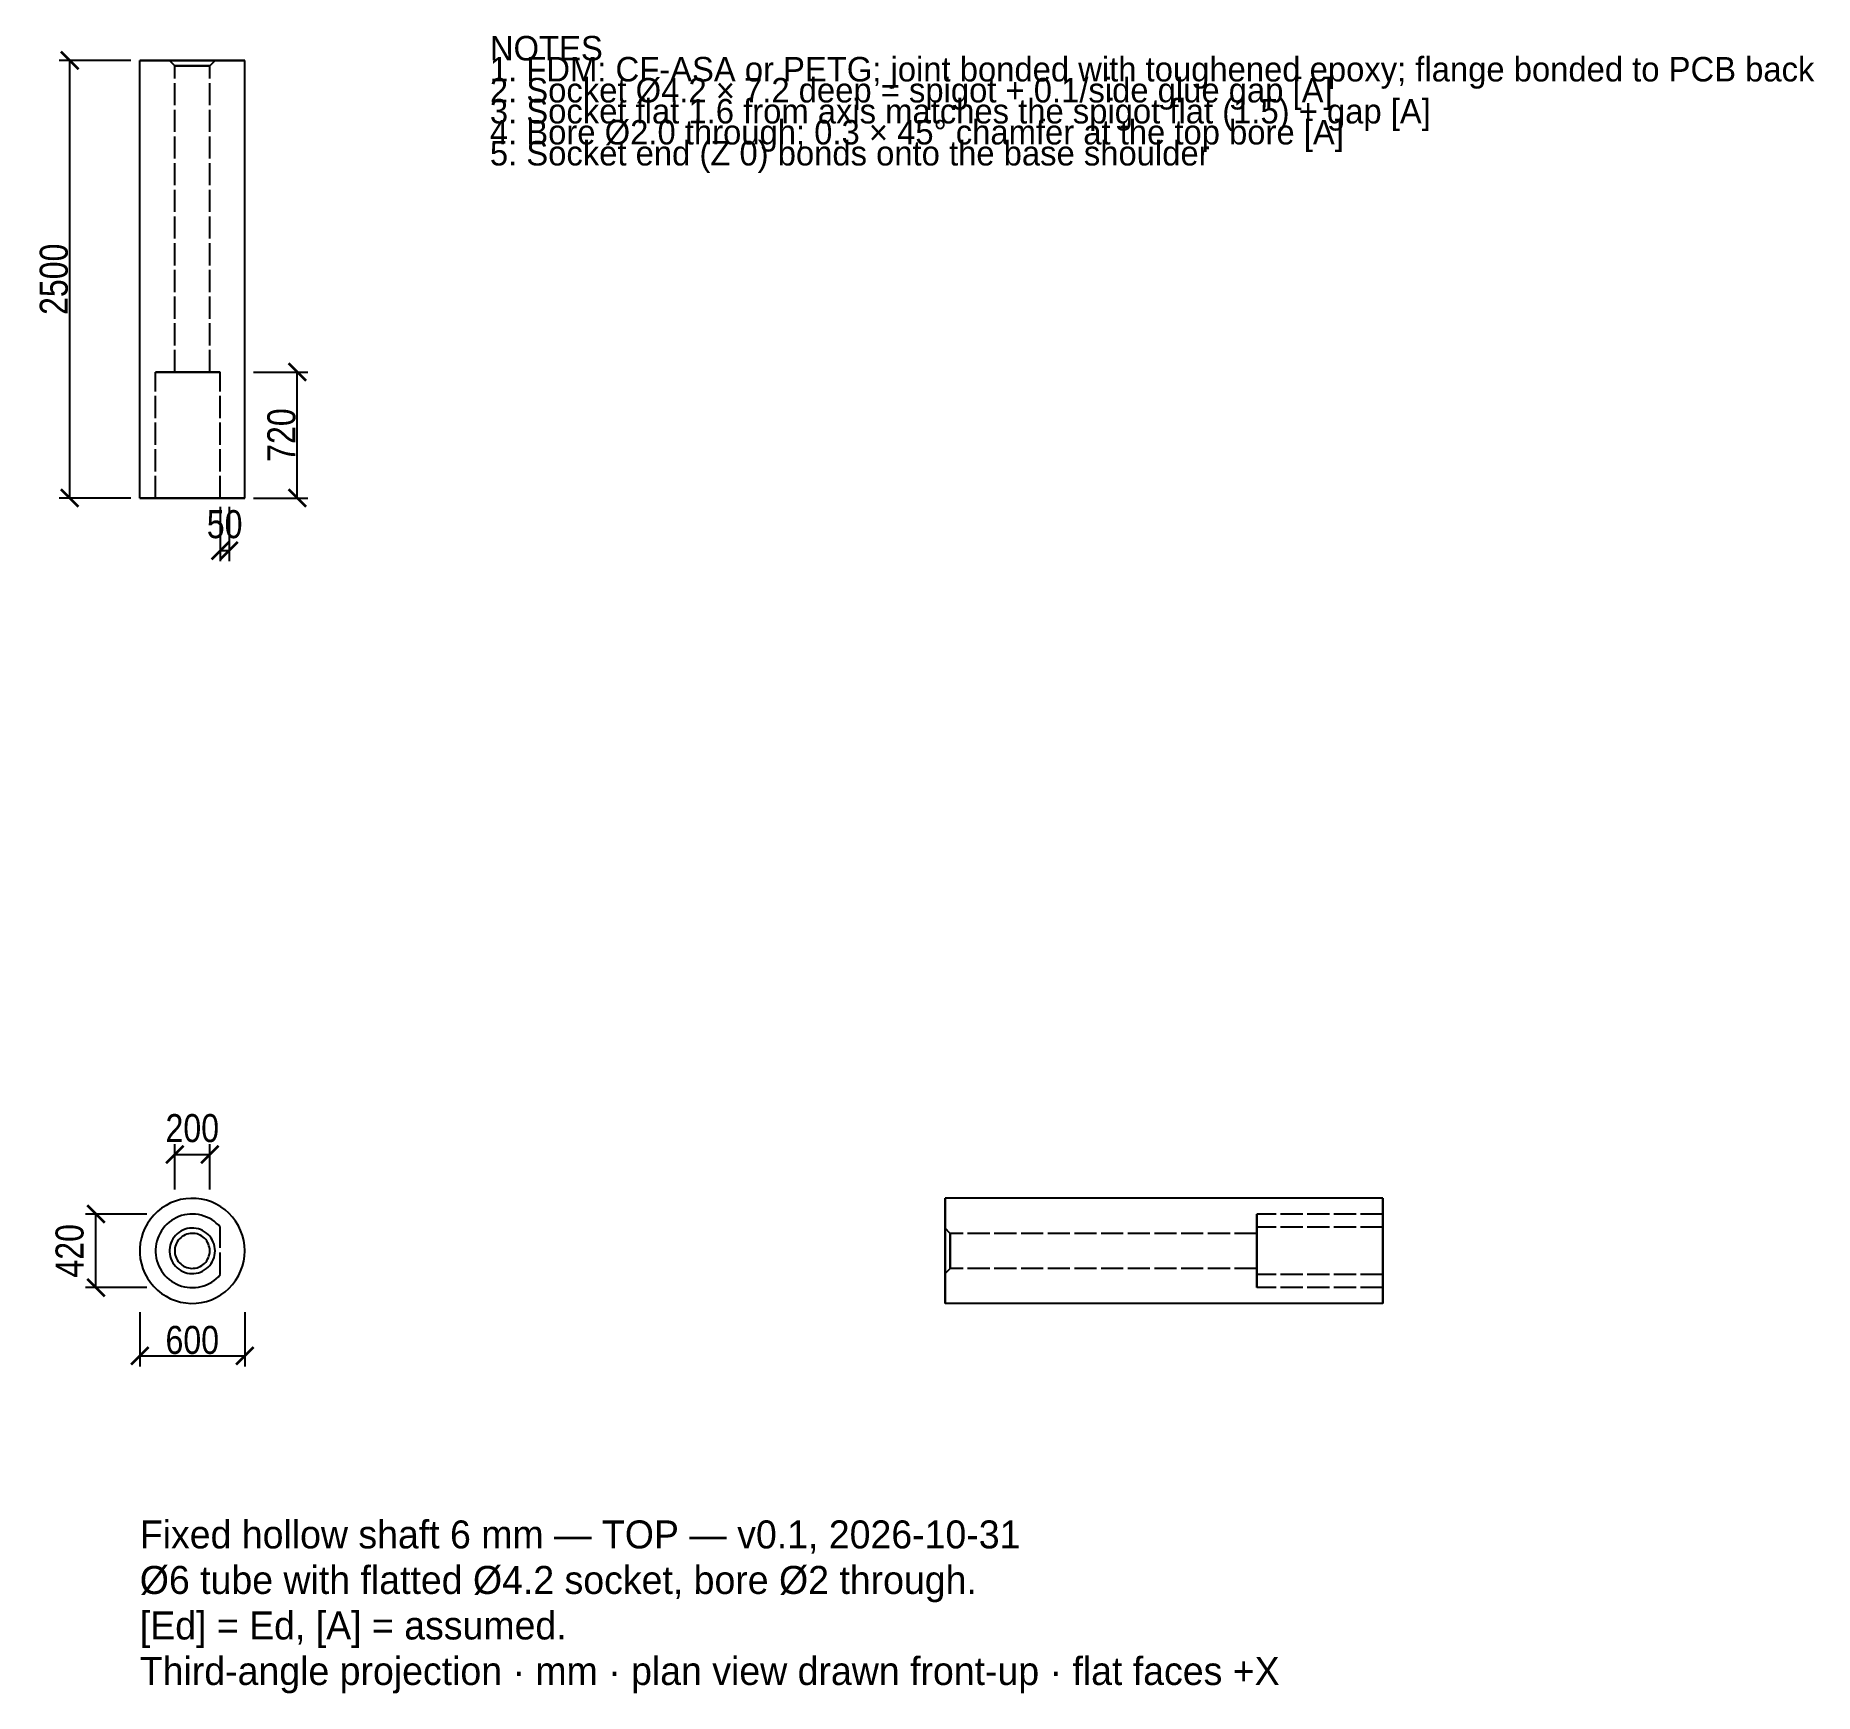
# Model space of a CAD drawing. Header units: millimetres. Extents: x -9 to 93, y -25 to 69.
import ezdxf

# ---------------------------------------------------------------- set-up
doc = ezdxf.new("R2010")
doc.units = ezdxf.units.MM
doc.linetypes.add('DASHED', pattern=[1.524, 1.27, -0.254])
for name, color, linetype in [('DIMS', 3, 'CONTINUOUS'), ('HIDDEN', 8, 'DASHED'), ('TEXT', 7, 'CONTINUOUS'), ('VISIBLE', 7, 'CONTINUOUS')]:
    doc.layers.add(name, color=color, linetype=linetype)
doc.styles.add('OpenSansCondensed-Light', font='OpenSansCondensed-Light.ttf')
doc.dimstyles.new('EZDXF', dxfattribs={"dimtxt": 0.25, "dimasz": 0.175, "dimexe": 0.375, "dimexo": 0.125, "dimgap": 0.1, "dimtad": 1, "dimlfac": 100, "dimzin": 12, "dimdsep": 46, "dimtxsty": 'OpenSansCondensed-Light', "dimblk": 'ARCHTICK', "dimcen": 2.5, "dimazin": 3, "dimtfac": 0.5, "dimtmove": 2, "dimatfit": 3})

msp = doc.modelspace()

# ---------------------------------------------------------------- texts
at = {"layer": 'TEXT'}
for s, height, p in [('NOTES', 1.4, (17, 67.99907)), ('1. FDM: CF-ASA or PETG; joint bonded with toughened epoxy; flange bonded to PCB back', 1.4, (17, 66.79907)), ('2. Socket Ø4.2 × 7.2 deep = spigot + 0.1/side glue gap [A]', 1.4, (17, 65.59907)), ('3. Socket flat 1.6 from axis matches the spigot flat (1.5) + gap [A]', 1.4, (17, 64.39907)), ('4. Bore Ø2.0 through; 0.3 × 45° chamfer at the top bore [A]', 1.4, (17, 63.19907)), ('5. Socket end (Z 0) bonds onto the base shoulder', 1.4, (17, 61.99907)), ('Fixed hollow shaft 6 mm — TOP — v0.1, 2026-10-31', 1.6, (-2.99627, -16.99907)), ('Ø6 tube with flatted Ø4.2 socket, bore Ø2 through.', 1.6, (-2.99627, -19.59907)), ('[Ed] = Ed, [A] = assumed.', 1.6, (-2.99627, -22.19907)), ('Third-angle projection · mm · plan view drawn front-up · flat faces +X', 1.6, (-2.99627, -24.79907))]:
    msp.add_text(s, height=height, dxfattribs=at).set_placement(p)

# ---------------------------------------------------------------- blocks, each defined once
blk = doc.blocks.new('_ARCHTICK')
at = {"color": 0, "linetype": 'BYBLOCK', "const_width": 0.15}
blk.add_lwpolyline([(-0.5, -0.5), (0.5, 0.5)], dxfattribs=at)

# ---------------------------------------------------------------- dimensions: what is measured, and where the dimension line sits
at = {"layer": 'DIMS'}
for base, p1, p2 in [((-7, 42.99907), (-3, 42.99907), (-3, 67.99907)), ((6, 42.99907), (3, 42.99907), (3, 50.19907)), ((-5.5, -2.1), (-2.1, -2.1), (-2.1, 2.1))]:
    msp.add_linear_dim(base=base, p1=p1, p2=p2, angle=90, dimstyle='EZDXF', override={"dimtxt": 1.6, "dimasz": 1, "dimexe": 0.6, "dimexo": 0.5, "dimdec": 2}, dxfattribs=at).render()
for base, p1, p2 in [((1.6, 39.99907), (1.6, 42.99907), (2.1, 42.99907)), ((-1, 5.5), (-1, 3), (1, 3)), ((-3, -6), (-3, -3), (3, -3))]:
    msp.add_linear_dim(base=base, p1=p1, p2=p2, dimstyle='EZDXF', override={"dimtxt": 1.6, "dimasz": 1, "dimexe": 0.6, "dimexo": 0.5, "dimdec": 2}, dxfattribs=at).render()

# ---------------------------------------------------------------- linework, layer by layer
at = {"layer": 'HIDDEN'}
for points in [[(-3, 67.99907), (-2.90476, 67.99907), (-2.80952, 67.99907), (-2.71429, 67.99907), (-2.61905, 67.99907), (-2.52381, 67.99907), (-2.42857, 67.99907), (-2.33333, 67.99907), (-2.2381, 67.99907), (-2.14286, 67.99907), (-2.04762, 67.99907), (-1.95238, 67.99907), (-1.85714, 67.99907), (-1.7619, 67.99907), (-1.66667, 67.99907), (-1.57143, 67.99907), (-1.47619, 67.99907), (-1.38095, 67.99907), (-1.28571, 67.99907), (-1.19048, 67.99907), (-1.09524, 67.99907), (-1, 67.99907), (-0.90476, 67.99907), (-0.80952, 67.99907), (-0.71429, 67.99907), (-0.61905, 67.99907), (-0.52381, 67.99907), (-0.42857, 67.99907), (-0.33333, 67.99907), (-0.2381, 67.99907), (-0.14286, 67.99907), (-0.04762, 67.99907), (0.04762, 67.99907), (0.14286, 67.99907), (0.2381, 67.99907), (0.33333, 67.99907), (0.42857, 67.99907), (0.52381, 67.99907), (0.61905, 67.99907), (0.71429, 67.99907), (0.80952, 67.99907), (0.90476, 67.99907), (1, 67.99907), (1.09524, 67.99907), (1.19048, 67.99907), (1.28571, 67.99907), (1.38095, 67.99907), (1.47619, 67.99907), (1.57143, 67.99907), (1.66667, 67.99907), (1.7619, 67.99907), (1.85714, 67.99907), (1.95238, 67.99907), (2.04762, 67.99907), (2.14286, 67.99907), (2.2381, 67.99907), (2.33333, 67.99907), (2.42857, 67.99907), (2.52381, 67.99907), (2.61905, 67.99907), (2.71429, 67.99907), (2.80952, 67.99907), (2.90476, 67.99907), (3, 67.99907)], [(1.3, 67.99907), (1.25873, 67.99907), (1.21746, 67.99907), (1.17619, 67.99907), (1.13492, 67.99907), (1.09365, 67.99907), (1.05238, 67.99907), (1.01111, 67.99907), (0.96984, 67.99907), (0.92857, 67.99907), (0.8873, 67.99907), (0.84603, 67.99907), (0.80476, 67.99907), (0.76349, 67.99907), (0.72222, 67.99907), (0.68095, 67.99907), (0.63968, 67.99907), (0.59841, 67.99907), (0.55714, 67.99907), (0.51587, 67.99907), (0.4746, 67.99907), (0.43333, 67.99907), (0.39206, 67.99907), (0.35079, 67.99907), (0.30952, 67.99907), (0.26825, 67.99907), (0.22698, 67.99907), (0.18571, 67.99907), (0.14444, 67.99907), (0.10317, 67.99907), (0.0619, 67.99907), (0.02063, 67.99907), (-0.02063, 67.99907), (-0.0619, 67.99907), (-0.10317, 67.99907), (-0.14444, 67.99907), (-0.18571, 67.99907), (-0.22698, 67.99907), (-0.26825, 67.99907), (-0.30952, 67.99907), (-0.35079, 67.99907), (-0.39206, 67.99907), (-0.43333, 67.99907), (-0.4746, 67.99907), (-0.51587, 67.99907), (-0.55714, 67.99907), (-0.59841, 67.99907), (-0.63968, 67.99907), (-0.68095, 67.99907), (-0.72222, 67.99907), (-0.76349, 67.99907), (-0.80476, 67.99907), (-0.84603, 67.99907), (-0.8873, 67.99907), (-0.92857, 67.99907), (-0.96984, 67.99907), (-1.01111, 67.99907), (-1.05238, 67.99907), (-1.09365, 67.99907), (-1.13492, 67.99907), (-1.17619, 67.99907), (-1.21746, 67.99907), (-1.25873, 67.99907), (-1.3, 67.99907)], [(-1.3, 67.99907), (-1.25873, 67.99907), (-1.21746, 67.99907), (-1.17619, 67.99907), (-1.13492, 67.99907), (-1.09365, 67.99907), (-1.05238, 67.99907), (-1.01111, 67.99907), (-0.96984, 67.99907), (-0.92857, 67.99907), (-0.8873, 67.99907), (-0.84603, 67.99907), (-0.80476, 67.99907), (-0.76349, 67.99907), (-0.72222, 67.99907), (-0.68095, 67.99907), (-0.63968, 67.99907), (-0.59841, 67.99907), (-0.55714, 67.99907), (-0.51587, 67.99907), (-0.4746, 67.99907), (-0.43333, 67.99907), (-0.39206, 67.99907), (-0.35079, 67.99907), (-0.30952, 67.99907), (-0.26825, 67.99907), (-0.22698, 67.99907), (-0.18571, 67.99907), (-0.14444, 67.99907), (-0.10317, 67.99907), (-0.0619, 67.99907), (-0.02063, 67.99907), (0.02063, 67.99907), (0.0619, 67.99907), (0.10317, 67.99907), (0.14444, 67.99907), (0.18571, 67.99907), (0.22698, 67.99907), (0.26825, 67.99907), (0.30952, 67.99907), (0.35079, 67.99907), (0.39206, 67.99907), (0.43333, 67.99907), (0.4746, 67.99907), (0.51587, 67.99907), (0.55714, 67.99907), (0.59841, 67.99907), (0.63968, 67.99907), (0.68095, 67.99907), (0.72222, 67.99907), (0.76349, 67.99907), (0.80476, 67.99907), (0.84603, 67.99907), (0.8873, 67.99907), (0.92857, 67.99907), (0.96984, 67.99907), (1.01111, 67.99907), (1.05238, 67.99907), (1.09365, 67.99907), (1.13492, 67.99907), (1.17619, 67.99907), (1.21746, 67.99907), (1.25873, 67.99907), (1.3, 67.99907)], [(-1, 67.69907), (-1.3, 67.99907)], [(1, 67.69907), (0.96825, 67.69907), (0.93651, 67.69907), (0.90476, 67.69907), (0.87302, 67.69907), (0.84127, 67.69907), (0.80952, 67.69907), (0.77778, 67.69907), (0.74603, 67.69907), (0.71429, 67.69907), (0.68254, 67.69907), (0.65079, 67.69907), (0.61905, 67.69907), (0.5873, 67.69907), (0.55556, 67.69907), (0.52381, 67.69907), (0.49206, 67.69907), (0.46032, 67.69907), (0.42857, 67.69907), (0.39683, 67.69907), (0.36508, 67.69907), (0.33333, 67.69907), (0.30159, 67.69907), (0.26984, 67.69907), (0.2381, 67.69907), (0.20635, 67.69907), (0.1746, 67.69907), (0.14286, 67.69907), (0.11111, 67.69907), (0.07937, 67.69907), (0.04762, 67.69907), (0.01587, 67.69907), (-0.01587, 67.69907), (-0.04762, 67.69907), (-0.07937, 67.69907), (-0.11111, 67.69907), (-0.14286, 67.69907), (-0.1746, 67.69907), (-0.20635, 67.69907), (-0.2381, 67.69907), (-0.26984, 67.69907), (-0.30159, 67.69907), (-0.33333, 67.69907), (-0.36508, 67.69907), (-0.39683, 67.69907), (-0.42857, 67.69907), (-0.46032, 67.69907), (-0.49206, 67.69907), (-0.52381, 67.69907), (-0.55556, 67.69907), (-0.5873, 67.69907), (-0.61905, 67.69907), (-0.65079, 67.69907), (-0.68254, 67.69907), (-0.71429, 67.69907), (-0.74603, 67.69907), (-0.77778, 67.69907), (-0.80952, 67.69907), (-0.84127, 67.69907), (-0.87302, 67.69907), (-0.90476, 67.69907), (-0.93651, 67.69907), (-0.96825, 67.69907), (-1, 67.69907)], [(-1, 67.69907), (-0.96825, 67.69907), (-0.93651, 67.69907), (-0.90476, 67.69907), (-0.87302, 67.69907), (-0.84127, 67.69907), (-0.80952, 67.69907), (-0.77778, 67.69907), (-0.74603, 67.69907), (-0.71429, 67.69907), (-0.68254, 67.69907), (-0.65079, 67.69907), (-0.61905, 67.69907), (-0.5873, 67.69907), (-0.55556, 67.69907), (-0.52381, 67.69907), (-0.49206, 67.69907), (-0.46032, 67.69907), (-0.42857, 67.69907), (-0.39683, 67.69907), (-0.36508, 67.69907), (-0.33333, 67.69907), (-0.30159, 67.69907), (-0.26984, 67.69907), (-0.2381, 67.69907), (-0.20635, 67.69907), (-0.1746, 67.69907), (-0.14286, 67.69907), (-0.11111, 67.69907), (-0.07937, 67.69907), (-0.04762, 67.69907), (-0.01587, 67.69907), (0.01587, 67.69907), (0.04762, 67.69907), (0.07937, 67.69907), (0.11111, 67.69907), (0.14286, 67.69907), (0.1746, 67.69907), (0.20635, 67.69907), (0.2381, 67.69907), (0.26984, 67.69907), (0.30159, 67.69907), (0.33333, 67.69907), (0.36508, 67.69907), (0.39683, 67.69907), (0.42857, 67.69907), (0.46032, 67.69907), (0.49206, 67.69907), (0.52381, 67.69907), (0.55556, 67.69907), (0.5873, 67.69907), (0.61905, 67.69907), (0.65079, 67.69907), (0.68254, 67.69907), (0.71429, 67.69907), (0.74603, 67.69907), (0.77778, 67.69907), (0.80952, 67.69907), (0.84127, 67.69907), (0.87302, 67.69907), (0.90476, 67.69907), (0.93651, 67.69907), (0.96825, 67.69907), (1, 67.69907)], [(-1, 50.19907), (-1, 67.69907)], [(1.3, 67.99907), (1, 67.69907)], [(1, 50.19907), (1, 67.69907)], [(1.6, 50.19907), (1.54127, 50.19907), (1.48254, 50.19907), (1.42381, 50.19907), (1.36508, 50.19907), (1.30635, 50.19907), (1.24762, 50.19907), (1.18889, 50.19907), (1.13016, 50.19907), (1.07143, 50.19907), (1.0127, 50.19907), (0.95397, 50.19907), (0.89524, 50.19907), (0.83651, 50.19907), (0.77778, 50.19907), (0.71905, 50.19907), (0.66032, 50.19907), (0.60159, 50.19907), (0.54286, 50.19907), (0.48413, 50.19907), (0.4254, 50.19907), (0.36667, 50.19907), (0.30794, 50.19907), (0.24921, 50.19907), (0.19048, 50.19907), (0.13175, 50.19907), (0.07302, 50.19907), (0.01429, 50.19907), (-0.04444, 50.19907), (-0.10317, 50.19907), (-0.1619, 50.19907), (-0.22063, 50.19907), (-0.27937, 50.19907), (-0.3381, 50.19907), (-0.39683, 50.19907), (-0.45556, 50.19907), (-0.51429, 50.19907), (-0.57302, 50.19907), (-0.63175, 50.19907), (-0.69048, 50.19907), (-0.74921, 50.19907), (-0.80794, 50.19907), (-0.86667, 50.19907), (-0.9254, 50.19907), (-0.98413, 50.19907), (-1.04286, 50.19907), (-1.10159, 50.19907), (-1.16032, 50.19907), (-1.21905, 50.19907), (-1.27778, 50.19907), (-1.33651, 50.19907), (-1.39524, 50.19907), (-1.45397, 50.19907), (-1.5127, 50.19907), (-1.57143, 50.19907), (-1.63016, 50.19907), (-1.68889, 50.19907), (-1.74762, 50.19907), (-1.80635, 50.19907), (-1.86508, 50.19907), (-1.92381, 50.19907), (-1.98254, 50.19907), (-2.04127, 50.19907), (-2.1, 50.19907)], [(-2.1, 50.19907), (-2.04127, 50.19907), (-1.98254, 50.19907), (-1.92381, 50.19907), (-1.86508, 50.19907), (-1.80635, 50.19907), (-1.74762, 50.19907), (-1.68889, 50.19907), (-1.63016, 50.19907), (-1.57143, 50.19907), (-1.5127, 50.19907), (-1.45397, 50.19907), (-1.39524, 50.19907), (-1.33651, 50.19907), (-1.27778, 50.19907), (-1.21905, 50.19907), (-1.16032, 50.19907), (-1.10159, 50.19907), (-1.04286, 50.19907), (-0.98413, 50.19907), (-0.9254, 50.19907), (-0.86667, 50.19907), (-0.80794, 50.19907), (-0.74921, 50.19907), (-0.69048, 50.19907), (-0.63175, 50.19907), (-0.57302, 50.19907), (-0.51429, 50.19907), (-0.45556, 50.19907), (-0.39683, 50.19907), (-0.3381, 50.19907), (-0.27937, 50.19907), (-0.22063, 50.19907), (-0.1619, 50.19907), (-0.10317, 50.19907), (-0.04444, 50.19907), (0.01429, 50.19907), (0.07302, 50.19907), (0.13175, 50.19907), (0.19048, 50.19907), (0.24921, 50.19907), (0.30794, 50.19907), (0.36667, 50.19907), (0.4254, 50.19907), (0.48413, 50.19907), (0.54286, 50.19907), (0.60159, 50.19907), (0.66032, 50.19907), (0.71905, 50.19907), (0.77778, 50.19907), (0.83651, 50.19907), (0.89524, 50.19907), (0.95397, 50.19907), (1.0127, 50.19907), (1.07143, 50.19907), (1.13016, 50.19907), (1.18889, 50.19907), (1.24762, 50.19907), (1.30635, 50.19907), (1.36508, 50.19907), (1.42381, 50.19907), (1.48254, 50.19907), (1.54127, 50.19907), (1.6, 50.19907)], [(-2.1, 42.99907), (-2.1, 50.19907)], [(1, 50.19907), (0.96825, 50.19907), (0.93651, 50.19907), (0.90476, 50.19907), (0.87302, 50.19907), (0.84127, 50.19907), (0.80952, 50.19907), (0.77778, 50.19907), (0.74603, 50.19907), (0.71429, 50.19907), (0.68254, 50.19907), (0.65079, 50.19907), (0.61905, 50.19907), (0.5873, 50.19907), (0.55556, 50.19907), (0.52381, 50.19907), (0.49206, 50.19907), (0.46032, 50.19907), (0.42857, 50.19907), (0.39683, 50.19907), (0.36508, 50.19907), (0.33333, 50.19907), (0.30159, 50.19907), (0.26984, 50.19907), (0.2381, 50.19907), (0.20635, 50.19907), (0.1746, 50.19907), (0.14286, 50.19907), (0.11111, 50.19907), (0.07937, 50.19907), (0.04762, 50.19907), (0.01587, 50.19907), (-0.01587, 50.19907), (-0.04762, 50.19907), (-0.07937, 50.19907), (-0.11111, 50.19907), (-0.14286, 50.19907), (-0.1746, 50.19907), (-0.20635, 50.19907), (-0.2381, 50.19907), (-0.26984, 50.19907), (-0.30159, 50.19907), (-0.33333, 50.19907), (-0.36508, 50.19907), (-0.39683, 50.19907), (-0.42857, 50.19907), (-0.46032, 50.19907), (-0.49206, 50.19907), (-0.52381, 50.19907), (-0.55556, 50.19907), (-0.5873, 50.19907), (-0.61905, 50.19907), (-0.65079, 50.19907), (-0.68254, 50.19907), (-0.71429, 50.19907), (-0.74603, 50.19907), (-0.77778, 50.19907), (-0.80952, 50.19907), (-0.84127, 50.19907), (-0.87302, 50.19907), (-0.90476, 50.19907), (-0.93651, 50.19907), (-0.96825, 50.19907), (-1, 50.19907)], [(-1, 50.19907), (-0.96825, 50.19907), (-0.93651, 50.19907), (-0.90476, 50.19907), (-0.87302, 50.19907), (-0.84127, 50.19907), (-0.80952, 50.19907), (-0.77778, 50.19907), (-0.74603, 50.19907), (-0.71429, 50.19907), (-0.68254, 50.19907), (-0.65079, 50.19907), (-0.61905, 50.19907), (-0.5873, 50.19907), (-0.55556, 50.19907), (-0.52381, 50.19907), (-0.49206, 50.19907), (-0.46032, 50.19907), (-0.42857, 50.19907), (-0.39683, 50.19907), (-0.36508, 50.19907), (-0.33333, 50.19907), (-0.30159, 50.19907), (-0.26984, 50.19907), (-0.2381, 50.19907), (-0.20635, 50.19907), (-0.1746, 50.19907), (-0.14286, 50.19907), (-0.11111, 50.19907), (-0.07937, 50.19907), (-0.04762, 50.19907), (-0.01587, 50.19907), (0.01587, 50.19907), (0.04762, 50.19907), (0.07937, 50.19907), (0.11111, 50.19907), (0.14286, 50.19907), (0.1746, 50.19907), (0.20635, 50.19907), (0.2381, 50.19907), (0.26984, 50.19907), (0.30159, 50.19907), (0.33333, 50.19907), (0.36508, 50.19907), (0.39683, 50.19907), (0.42857, 50.19907), (0.46032, 50.19907), (0.49206, 50.19907), (0.52381, 50.19907), (0.55556, 50.19907), (0.5873, 50.19907), (0.61905, 50.19907), (0.65079, 50.19907), (0.68254, 50.19907), (0.71429, 50.19907), (0.74603, 50.19907), (0.77778, 50.19907), (0.80952, 50.19907), (0.84127, 50.19907), (0.87302, 50.19907), (0.90476, 50.19907), (0.93651, 50.19907), (0.96825, 50.19907), (1, 50.19907)], [(1.6, 42.99907), (1.6, 50.19907)], [(1.6, 42.99907), (1.6, 50.19907)], [(-3, 42.99907), (-2.90476, 42.99907), (-2.80952, 42.99907), (-2.71429, 42.99907), (-2.61905, 42.99907), (-2.52381, 42.99907), (-2.42857, 42.99907), (-2.33333, 42.99907), (-2.2381, 42.99907), (-2.14286, 42.99907), (-2.04762, 42.99907), (-1.95238, 42.99907), (-1.85714, 42.99907), (-1.7619, 42.99907), (-1.66667, 42.99907), (-1.57143, 42.99907), (-1.47619, 42.99907), (-1.38095, 42.99907), (-1.28571, 42.99907), (-1.19048, 42.99907), (-1.09524, 42.99907), (-1, 42.99907), (-0.90476, 42.99907), (-0.80952, 42.99907), (-0.71429, 42.99907), (-0.61905, 42.99907), (-0.52381, 42.99907), (-0.42857, 42.99907), (-0.33333, 42.99907), (-0.2381, 42.99907), (-0.14286, 42.99907), (-0.04762, 42.99907), (0.04762, 42.99907), (0.14286, 42.99907), (0.2381, 42.99907), (0.33333, 42.99907), (0.42857, 42.99907), (0.52381, 42.99907), (0.61905, 42.99907), (0.71429, 42.99907), (0.80952, 42.99907), (0.90476, 42.99907), (1, 42.99907), (1.09524, 42.99907), (1.19048, 42.99907), (1.28571, 42.99907), (1.38095, 42.99907), (1.47619, 42.99907), (1.57143, 42.99907), (1.66667, 42.99907), (1.7619, 42.99907), (1.85714, 42.99907), (1.95238, 42.99907), (2.04762, 42.99907), (2.14286, 42.99907), (2.2381, 42.99907), (2.33333, 42.99907), (2.42857, 42.99907), (2.52381, 42.99907), (2.61905, 42.99907), (2.71429, 42.99907), (2.80952, 42.99907), (2.90476, 42.99907), (3, 42.99907)], [(1.6, 42.99907), (1.54127, 42.99907), (1.48254, 42.99907), (1.42381, 42.99907), (1.36508, 42.99907), (1.30635, 42.99907), (1.24762, 42.99907), (1.18889, 42.99907), (1.13016, 42.99907), (1.07143, 42.99907), (1.0127, 42.99907), (0.95397, 42.99907), (0.89524, 42.99907), (0.83651, 42.99907), (0.77778, 42.99907), (0.71905, 42.99907), (0.66032, 42.99907), (0.60159, 42.99907), (0.54286, 42.99907), (0.48413, 42.99907), (0.4254, 42.99907), (0.36667, 42.99907), (0.30794, 42.99907), (0.24921, 42.99907), (0.19048, 42.99907), (0.13175, 42.99907), (0.07302, 42.99907), (0.01429, 42.99907), (-0.04444, 42.99907), (-0.10317, 42.99907), (-0.1619, 42.99907), (-0.22063, 42.99907), (-0.27937, 42.99907), (-0.3381, 42.99907), (-0.39683, 42.99907), (-0.45556, 42.99907), (-0.51429, 42.99907), (-0.57302, 42.99907), (-0.63175, 42.99907), (-0.69048, 42.99907), (-0.74921, 42.99907), (-0.80794, 42.99907), (-0.86667, 42.99907), (-0.9254, 42.99907), (-0.98413, 42.99907), (-1.04286, 42.99907), (-1.10159, 42.99907), (-1.16032, 42.99907), (-1.21905, 42.99907), (-1.27778, 42.99907), (-1.33651, 42.99907), (-1.39524, 42.99907), (-1.45397, 42.99907), (-1.5127, 42.99907), (-1.57143, 42.99907), (-1.63016, 42.99907), (-1.68889, 42.99907), (-1.74762, 42.99907), (-1.80635, 42.99907), (-1.86508, 42.99907), (-1.92381, 42.99907), (-1.98254, 42.99907), (-2.04127, 42.99907), (-2.1, 42.99907)], [(-2.1, 42.99907), (-2.04127, 42.99907), (-1.98254, 42.99907), (-1.92381, 42.99907), (-1.86508, 42.99907), (-1.80635, 42.99907), (-1.74762, 42.99907), (-1.68889, 42.99907), (-1.63016, 42.99907), (-1.57143, 42.99907), (-1.5127, 42.99907), (-1.45397, 42.99907), (-1.39524, 42.99907), (-1.33651, 42.99907), (-1.27778, 42.99907), (-1.21905, 42.99907), (-1.16032, 42.99907), (-1.10159, 42.99907), (-1.04286, 42.99907), (-0.98413, 42.99907), (-0.9254, 42.99907), (-0.86667, 42.99907), (-0.80794, 42.99907), (-0.74921, 42.99907), (-0.69048, 42.99907), (-0.63175, 42.99907), (-0.57302, 42.99907), (-0.51429, 42.99907), (-0.45556, 42.99907), (-0.39683, 42.99907), (-0.3381, 42.99907), (-0.27937, 42.99907), (-0.22063, 42.99907), (-0.1619, 42.99907), (-0.10317, 42.99907), (-0.04444, 42.99907), (0.01429, 42.99907), (0.07302, 42.99907), (0.13175, 42.99907), (0.19048, 42.99907), (0.24921, 42.99907), (0.30794, 42.99907), (0.36667, 42.99907), (0.4254, 42.99907), (0.48413, 42.99907), (0.54286, 42.99907), (0.60159, 42.99907), (0.66032, 42.99907), (0.71905, 42.99907), (0.77778, 42.99907), (0.83651, 42.99907), (0.89524, 42.99907), (0.95397, 42.99907), (1.0127, 42.99907), (1.07143, 42.99907), (1.13016, 42.99907), (1.18889, 42.99907), (1.24762, 42.99907), (1.30635, 42.99907), (1.36508, 42.99907), (1.42381, 42.99907), (1.48254, 42.99907), (1.54127, 42.99907), (1.6, 42.99907)], [(3, 0), (2.98509, 0.2987), (2.94052, 0.59444), (2.86672, 0.88427), (2.76443, 1.1653), (2.63466, 1.43476), (2.47872, 1.68996), (2.29813, 1.92836), (2.09471, 2.1476), (1.87047, 2.34549), (1.62764, 2.52008), (1.36863, 2.66962), (1.09602, 2.79262), (0.81252, 2.88787), (0.52094, 2.95442), (0.22419, 2.99161), (-0.07479, 2.99907), (-0.37303, 2.97672), (-0.66756, 2.92478), (-0.95546, 2.84378), (-1.23386, 2.73452), (-1.5, 2.59808), (-1.75123, 2.43581), (-1.98506, 2.24934), (-2.19916, 2.04052), (-2.3914, 1.81141), (-2.55987, 1.56431), (-2.70291, 1.30165), (-2.81908, 1.02606), (-2.90723, 0.74027), (-2.96649, 0.44713), (-2.99627, 0.14954), (-2.99627, -0.14954), (-2.96649, -0.44713), (-2.90723, -0.74027), (-2.81908, -1.02606), (-2.70291, -1.30165), (-2.55987, -1.56431), (-2.3914, -1.81141), (-2.19916, -2.04052), (-1.98506, -2.24934), (-1.75123, -2.43581), (-1.5, -2.59808), (-1.23386, -2.73452), (-0.95546, -2.84378), (-0.66756, -2.92478), (-0.37303, -2.97672), (-0.07479, -2.99907), (0.22419, -2.99161), (0.52094, -2.95442), (0.81252, -2.88787), (1.09602, -2.79262), (1.36863, -2.66962), (1.62764, -2.52008), (1.87047, -2.34549), (2.09471, -2.1476), (2.29813, -1.92836), (2.47872, -1.68996), (2.63466, -1.43476), (2.76443, -1.1653), (2.86672, -0.88427), (2.94052, -0.59444), (2.98509, -0.2987), (3, 0)], [(1.6, 1.36015), (1.49009, 1.47974), (1.37126, 1.59048), (1.24423, 1.69171), (1.10976, 1.78282), (0.96865, 1.86326), (0.82174, 1.93255), (0.66992, 1.99028), (0.51409, 2.0361), (0.35518, 2.06975), (0.19415, 2.09101), (0.03195, 2.09976), (-0.13043, 2.09595), (-0.29203, 2.0796), (-0.45189, 2.0508), (-0.60904, 2.00974), (-0.76255, 1.95666), (-0.9115, 1.89187), (-1.055, 1.81576), (-1.19218, 1.72879), (-1.32223, 1.63147), (-1.44437, 1.5244), (-1.55787, 1.4082), (-1.66205, 1.28359), (-1.75629, 1.15129), (-1.84001, 1.0121), (-1.91273, 0.86686), (-1.97401, 0.71643), (-2.02348, 0.56172), (-2.06084, 0.40365), (-2.08587, 0.24316), (-2.09843, 0.08121), (-2.09843, -0.08121), (-2.08587, -0.24316), (-2.06084, -0.40365), (-2.02348, -0.56172), (-1.97401, -0.71643), (-1.91273, -0.86686), (-1.84001, -1.0121), (-1.75629, -1.15129), (-1.66205, -1.28359), (-1.55787, -1.4082), (-1.44437, -1.5244), (-1.32223, -1.63147), (-1.19218, -1.72879), (-1.055, -1.81576), (-0.9115, -1.89187), (-0.76255, -1.95666), (-0.60904, -2.00974), (-0.45189, -2.0508), (-0.29203, -2.0796), (-0.13043, -2.09595), (0.03195, -2.09976), (0.19415, -2.09101), (0.35518, -2.06975), (0.51409, -2.0361), (0.66992, -1.99028), (0.82174, -1.93255), (0.96865, -1.86326), (1.10976, -1.78282), (1.24423, -1.69171), (1.37126, -1.59048), (1.49009, -1.47974), (1.6, -1.36015)], [(1.6, 1.36015), (1.49009, 1.47974), (1.37126, 1.59048), (1.24423, 1.69171), (1.10976, 1.78282), (0.96865, 1.86326), (0.82174, 1.93255), (0.66992, 1.99028), (0.51409, 2.0361), (0.35518, 2.06975), (0.19415, 2.09101), (0.03195, 2.09976), (-0.13043, 2.09595), (-0.29203, 2.0796), (-0.45189, 2.0508), (-0.60904, 2.00974), (-0.76255, 1.95666), (-0.9115, 1.89187), (-1.055, 1.81576), (-1.19218, 1.72879), (-1.32223, 1.63147), (-1.44437, 1.5244), (-1.55787, 1.4082), (-1.66205, 1.28359), (-1.75629, 1.15129), (-1.84001, 1.0121), (-1.91273, 0.86686), (-1.97401, 0.71643), (-2.02348, 0.56172), (-2.06084, 0.40365), (-2.08587, 0.24316), (-2.09843, 0.08121), (-2.09843, -0.08121), (-2.08587, -0.24316), (-2.06084, -0.40365), (-2.02348, -0.56172), (-1.97401, -0.71643), (-1.91273, -0.86686), (-1.84001, -1.0121), (-1.75629, -1.15129), (-1.66205, -1.28359), (-1.55787, -1.4082), (-1.44437, -1.5244), (-1.32223, -1.63147), (-1.19218, -1.72879), (-1.055, -1.81576), (-0.9115, -1.89187), (-0.76255, -1.95666), (-0.60904, -2.00974), (-0.45189, -2.0508), (-0.29203, -2.0796), (-0.13043, -2.09595), (0.03195, -2.09976), (0.19415, -2.09101), (0.35518, -2.06975), (0.51409, -2.0361), (0.66992, -1.99028), (0.82174, -1.93255), (0.96865, -1.86326), (1.10976, -1.78282), (1.24423, -1.69171), (1.37126, -1.59048), (1.49009, -1.47974), (1.6, -1.36015)], [(43, 3), (43, 2.90476), (43, 2.80952), (43, 2.71429), (43, 2.61905), (43, 2.52381), (43, 2.42857), (43, 2.33333), (43, 2.2381), (43, 2.14286), (43, 2.04762), (43, 1.95238), (43, 1.85714), (43, 1.7619), (43, 1.66667), (43, 1.57143), (43, 1.47619), (43, 1.38095), (43, 1.28571), (43, 1.19048), (43, 1.09524), (43, 1), (43, 0.90476), (43, 0.80952), (43, 0.71429), (43, 0.61905), (43, 0.52381), (43, 0.42857), (43, 0.33333), (43, 0.2381), (43, 0.14286), (43, 0.04762), (43, -0.04762), (43, -0.14286), (43, -0.2381), (43, -0.33333), (43, -0.42857), (43, -0.52381), (43, -0.61905), (43, -0.71429), (43, -0.80952), (43, -0.90476), (43, -1), (43, -1.09524), (43, -1.19048), (43, -1.28571), (43, -1.38095), (43, -1.47619), (43, -1.57143), (43, -1.66667), (43, -1.7619), (43, -1.85714), (43, -1.95238), (43, -2.04762), (43, -2.14286), (43, -2.2381), (43, -2.33333), (43, -2.42857), (43, -2.52381), (43, -2.61905), (43, -2.71429), (43, -2.80952), (43, -2.90476), (43, -3)], [(60.8, 1.36015), (60.8, 1.37189), (60.8, 1.38363), (60.8, 1.39538), (60.8, 1.40712), (60.8, 1.41887), (60.8, 1.43061), (60.8, 1.44235), (60.8, 1.4541), (60.8, 1.46584), (60.8, 1.47758), (60.8, 1.48933), (60.8, 1.50107), (60.8, 1.51282), (60.8, 1.52456), (60.8, 1.5363), (60.8, 1.54805), (60.8, 1.55979), (60.8, 1.57153), (60.8, 1.58328), (60.8, 1.59502), (60.8, 1.60676), (60.8, 1.61851), (60.8, 1.63025), (60.8, 1.642), (60.8, 1.65374), (60.8, 1.66548), (60.8, 1.67723), (60.8, 1.68897), (60.8, 1.70071), (60.8, 1.71246), (60.8, 1.7242), (60.8, 1.73595), (60.8, 1.74769), (60.8, 1.75943), (60.8, 1.77118), (60.8, 1.78292), (60.8, 1.79466), (60.8, 1.80641), (60.8, 1.81815), (60.8, 1.82989), (60.8, 1.84164), (60.8, 1.85338), (60.8, 1.86513), (60.8, 1.87687), (60.8, 1.88861), (60.8, 1.90036), (60.8, 1.9121), (60.8, 1.92384), (60.8, 1.93559), (60.8, 1.94733), (60.8, 1.95908), (60.8, 1.97082), (60.8, 1.98256), (60.8, 1.99431), (60.8, 2.00605), (60.8, 2.01779), (60.8, 2.02954), (60.8, 2.04128), (60.8, 2.05303), (60.8, 2.06477), (60.8, 2.07651), (60.8, 2.08826), (60.8, 2.1)], [(60.8, 2.1), (60.8, 2.03333), (60.8, 1.96667), (60.8, 1.9), (60.8, 1.83333), (60.8, 1.76667), (60.8, 1.7), (60.8, 1.63333), (60.8, 1.56667), (60.8, 1.5), (60.8, 1.43333), (60.8, 1.36667), (60.8, 1.3), (60.8, 1.23333), (60.8, 1.16667), (60.8, 1.1), (60.8, 1.03333), (60.8, 0.96667), (60.8, 0.9), (60.8, 0.83333), (60.8, 0.76667), (60.8, 0.7), (60.8, 0.63333), (60.8, 0.56667), (60.8, 0.5), (60.8, 0.43333), (60.8, 0.36667), (60.8, 0.3), (60.8, 0.23333), (60.8, 0.16667), (60.8, 0.1), (60.8, 0.03333), (60.8, -0.03333), (60.8, -0.1), (60.8, -0.16667), (60.8, -0.23333), (60.8, -0.3), (60.8, -0.36667), (60.8, -0.43333), (60.8, -0.5), (60.8, -0.56667), (60.8, -0.63333), (60.8, -0.7), (60.8, -0.76667), (60.8, -0.83333), (60.8, -0.9), (60.8, -0.96667), (60.8, -1.03333), (60.8, -1.1), (60.8, -1.16667), (60.8, -1.23333), (60.8, -1.3), (60.8, -1.36667), (60.8, -1.43333), (60.8, -1.5), (60.8, -1.56667), (60.8, -1.63333), (60.8, -1.7), (60.8, -1.76667), (60.8, -1.83333), (60.8, -1.9), (60.8, -1.96667), (60.8, -2.03333), (60.8, -2.1)], [(68, 2.1), (60.8, 2.1)], [(68, 3), (68, 2.90476), (68, 2.80952), (68, 2.71429), (68, 2.61905), (68, 2.52381), (68, 2.42857), (68, 2.33333), (68, 2.2381), (68, 2.14286), (68, 2.04762), (68, 1.95238), (68, 1.85714), (68, 1.7619), (68, 1.66667), (68, 1.57143), (68, 1.47619), (68, 1.38095), (68, 1.28571), (68, 1.19048), (68, 1.09524), (68, 1), (68, 0.90476), (68, 0.80952), (68, 0.71429), (68, 0.61905), (68, 0.52381), (68, 0.42857), (68, 0.33333), (68, 0.2381), (68, 0.14286), (68, 0.04762), (68, -0.04762), (68, -0.14286), (68, -0.2381), (68, -0.33333), (68, -0.42857), (68, -0.52381), (68, -0.61905), (68, -0.71429), (68, -0.80952), (68, -0.90476), (68, -1), (68, -1.09524), (68, -1.19048), (68, -1.28571), (68, -1.38095), (68, -1.47619), (68, -1.57143), (68, -1.66667), (68, -1.7619), (68, -1.85714), (68, -1.95238), (68, -2.04762), (68, -2.14286), (68, -2.2381), (68, -2.33333), (68, -2.42857), (68, -2.52381), (68, -2.61905), (68, -2.71429), (68, -2.80952), (68, -2.90476), (68, -3)], [(68, 1.36015), (68, 1.37189), (68, 1.38363), (68, 1.39538), (68, 1.40712), (68, 1.41887), (68, 1.43061), (68, 1.44235), (68, 1.4541), (68, 1.46584), (68, 1.47758), (68, 1.48933), (68, 1.50107), (68, 1.51282), (68, 1.52456), (68, 1.5363), (68, 1.54805), (68, 1.55979), (68, 1.57153), (68, 1.58328), (68, 1.59502), (68, 1.60676), (68, 1.61851), (68, 1.63025), (68, 1.642), (68, 1.65374), (68, 1.66548), (68, 1.67723), (68, 1.68897), (68, 1.70071), (68, 1.71246), (68, 1.7242), (68, 1.73595), (68, 1.74769), (68, 1.75943), (68, 1.77118), (68, 1.78292), (68, 1.79466), (68, 1.80641), (68, 1.81815), (68, 1.82989), (68, 1.84164), (68, 1.85338), (68, 1.86513), (68, 1.87687), (68, 1.88861), (68, 1.90036), (68, 1.9121), (68, 1.92384), (68, 1.93559), (68, 1.94733), (68, 1.95908), (68, 1.97082), (68, 1.98256), (68, 1.99431), (68, 2.00605), (68, 2.01779), (68, 2.02954), (68, 2.04128), (68, 2.05303), (68, 2.06477), (68, 2.07651), (68, 2.08826), (68, 2.1)], [(68, 2.1), (68, 2.03333), (68, 1.96667), (68, 1.9), (68, 1.83333), (68, 1.76667), (68, 1.7), (68, 1.63333), (68, 1.56667), (68, 1.5), (68, 1.43333), (68, 1.36667), (68, 1.3), (68, 1.23333), (68, 1.16667), (68, 1.1), (68, 1.03333), (68, 0.96667), (68, 0.9), (68, 0.83333), (68, 0.76667), (68, 0.7), (68, 0.63333), (68, 0.56667), (68, 0.5), (68, 0.43333), (68, 0.36667), (68, 0.3), (68, 0.23333), (68, 0.16667), (68, 0.1), (68, 0.03333), (68, -0.03333), (68, -0.1), (68, -0.16667), (68, -0.23333), (68, -0.3), (68, -0.36667), (68, -0.43333), (68, -0.5), (68, -0.56667), (68, -0.63333), (68, -0.7), (68, -0.76667), (68, -0.83333), (68, -0.9), (68, -0.96667), (68, -1.03333), (68, -1.1), (68, -1.16667), (68, -1.23333), (68, -1.3), (68, -1.36667), (68, -1.43333), (68, -1.5), (68, -1.56667), (68, -1.63333), (68, -1.7), (68, -1.76667), (68, -1.83333), (68, -1.9), (68, -1.96667), (68, -2.03333), (68, -2.1)], [(1.6, -1.36015), (1.6, 1.36015)], [(1.6, -1.36015), (1.6, 1.36015)], [(43, 0), (43, 0.02063), (43, 0.04127), (43, 0.0619), (43, 0.08254), (43, 0.10317), (43, 0.12381), (43, 0.14444), (43, 0.16508), (43, 0.18571), (43, 0.20635), (43, 0.22698), (43, 0.24762), (43, 0.26825), (43, 0.28889), (43, 0.30952), (43, 0.33016), (43, 0.35079), (43, 0.37143), (43, 0.39206), (43, 0.4127), (43, 0.43333), (43, 0.45397), (43, 0.4746), (43, 0.49524), (43, 0.51587), (43, 0.53651), (43, 0.55714), (43, 0.57778), (43, 0.59841), (43, 0.61905), (43, 0.63968), (43, 0.66032), (43, 0.68095), (43, 0.70159), (43, 0.72222), (43, 0.74286), (43, 0.76349), (43, 0.78413), (43, 0.80476), (43, 0.8254), (43, 0.84603), (43, 0.86667), (43, 0.8873), (43, 0.90794), (43, 0.92857), (43, 0.94921), (43, 0.96984), (43, 0.99048), (43, 1.01111), (43, 1.03175), (43, 1.05238), (43, 1.07302), (43, 1.09365), (43, 1.11429), (43, 1.13492), (43, 1.15556), (43, 1.17619), (43, 1.19683), (43, 1.21746), (43, 1.2381), (43, 1.25873), (43, 1.27937), (43, 1.3)], [(43, 1.3), (43, 1.25873), (43, 1.21746), (43, 1.17619), (43, 1.13492), (43, 1.09365), (43, 1.05238), (43, 1.01111), (43, 0.96984), (43, 0.92857), (43, 0.8873), (43, 0.84603), (43, 0.80476), (43, 0.76349), (43, 0.72222), (43, 0.68095), (43, 0.63968), (43, 0.59841), (43, 0.55714), (43, 0.51587), (43, 0.4746), (43, 0.43333), (43, 0.39206), (43, 0.35079), (43, 0.30952), (43, 0.26825), (43, 0.22698), (43, 0.18571), (43, 0.14444), (43, 0.10317), (43, 0.0619), (43, 0.02063), (43, -0.02063), (43, -0.0619), (43, -0.10317), (43, -0.14444), (43, -0.18571), (43, -0.22698), (43, -0.26825), (43, -0.30952), (43, -0.35079), (43, -0.39206), (43, -0.43333), (43, -0.4746), (43, -0.51587), (43, -0.55714), (43, -0.59841), (43, -0.63968), (43, -0.68095), (43, -0.72222), (43, -0.76349), (43, -0.80476), (43, -0.84603), (43, -0.8873), (43, -0.92857), (43, -0.96984), (43, -1.01111), (43, -1.05238), (43, -1.09365), (43, -1.13492), (43, -1.17619), (43, -1.21746), (43, -1.25873), (43, -1.3)], [(43.3, 1), (43, 1.3)], [(60.8, -1.36015), (60.8, 1.36015)], [(68, 1.36015), (60.8, 1.36015)], [(68, -1.36015), (68, 1.36015)], [(1, 0), (0.99503, 0.09957), (0.98017, 0.19815), (0.95557, 0.29476), (0.92148, 0.38843), (0.87822, 0.47825), (0.82624, 0.56332), (0.76604, 0.64279), (0.69824, 0.71587), (0.62349, 0.78183), (0.54255, 0.84003), (0.45621, 0.88987), (0.36534, 0.93087), (0.27084, 0.96262), (0.17365, 0.98481), (0.07473, 0.9972), (-0.02493, 0.99969), (-0.12434, 0.99224), (-0.22252, 0.97493), (-0.31849, 0.94793), (-0.41129, 0.91151), (-0.5, 0.86603), (-0.58374, 0.81194), (-0.66169, 0.74978), (-0.73305, 0.68017), (-0.79713, 0.6038), (-0.85329, 0.52144), (-0.90097, 0.43388), (-0.93969, 0.34202), (-0.96908, 0.24676), (-0.98883, 0.14904), (-0.99876, 0.04985), (-0.99876, -0.04985), (-0.98883, -0.14904), (-0.96908, -0.24676), (-0.93969, -0.34202), (-0.90097, -0.43388), (-0.85329, -0.52144), (-0.79713, -0.6038), (-0.73305, -0.68017), (-0.66169, -0.74978), (-0.58374, -0.81194), (-0.5, -0.86603), (-0.41129, -0.91151), (-0.31849, -0.94793), (-0.22252, -0.97493), (-0.12434, -0.99224), (-0.02493, -0.99969), (0.07473, -0.9972), (0.17365, -0.98481), (0.27084, -0.96262), (0.36534, -0.93087), (0.45621, -0.88987), (0.54255, -0.84003), (0.62349, -0.78183), (0.69824, -0.71587), (0.76604, -0.64279), (0.82624, -0.56332), (0.87822, -0.47825), (0.92148, -0.38843), (0.95557, -0.29476), (0.98017, -0.19815), (0.99503, -0.09957), (1, 0)], [(43.3, 0), (43.3, 0.01587), (43.3, 0.03175), (43.3, 0.04762), (43.3, 0.06349), (43.3, 0.07937), (43.3, 0.09524), (43.3, 0.11111), (43.3, 0.12698), (43.3, 0.14286), (43.3, 0.15873), (43.3, 0.1746), (43.3, 0.19048), (43.3, 0.20635), (43.3, 0.22222), (43.3, 0.2381), (43.3, 0.25397), (43.3, 0.26984), (43.3, 0.28571), (43.3, 0.30159), (43.3, 0.31746), (43.3, 0.33333), (43.3, 0.34921), (43.3, 0.36508), (43.3, 0.38095), (43.3, 0.39683), (43.3, 0.4127), (43.3, 0.42857), (43.3, 0.44444), (43.3, 0.46032), (43.3, 0.47619), (43.3, 0.49206), (43.3, 0.50794), (43.3, 0.52381), (43.3, 0.53968), (43.3, 0.55556), (43.3, 0.57143), (43.3, 0.5873), (43.3, 0.60317), (43.3, 0.61905), (43.3, 0.63492), (43.3, 0.65079), (43.3, 0.66667), (43.3, 0.68254), (43.3, 0.69841), (43.3, 0.71429), (43.3, 0.73016), (43.3, 0.74603), (43.3, 0.7619), (43.3, 0.77778), (43.3, 0.79365), (43.3, 0.80952), (43.3, 0.8254), (43.3, 0.84127), (43.3, 0.85714), (43.3, 0.87302), (43.3, 0.88889), (43.3, 0.90476), (43.3, 0.92063), (43.3, 0.93651), (43.3, 0.95238), (43.3, 0.96825), (43.3, 0.98413), (43.3, 1)], [(43.3, 1), (43.3, 0.96825), (43.3, 0.93651), (43.3, 0.90476), (43.3, 0.87302), (43.3, 0.84127), (43.3, 0.80952), (43.3, 0.77778), (43.3, 0.74603), (43.3, 0.71429), (43.3, 0.68254), (43.3, 0.65079), (43.3, 0.61905), (43.3, 0.5873), (43.3, 0.55556), (43.3, 0.52381), (43.3, 0.49206), (43.3, 0.46032), (43.3, 0.42857), (43.3, 0.39683), (43.3, 0.36508), (43.3, 0.33333), (43.3, 0.30159), (43.3, 0.26984), (43.3, 0.2381), (43.3, 0.20635), (43.3, 0.1746), (43.3, 0.14286), (43.3, 0.11111), (43.3, 0.07937), (43.3, 0.04762), (43.3, 0.01587), (43.3, -0.01587), (43.3, -0.04762), (43.3, -0.07937), (43.3, -0.11111), (43.3, -0.14286), (43.3, -0.1746), (43.3, -0.20635), (43.3, -0.2381), (43.3, -0.26984), (43.3, -0.30159), (43.3, -0.33333), (43.3, -0.36508), (43.3, -0.39683), (43.3, -0.42857), (43.3, -0.46032), (43.3, -0.49206), (43.3, -0.52381), (43.3, -0.55556), (43.3, -0.5873), (43.3, -0.61905), (43.3, -0.65079), (43.3, -0.68254), (43.3, -0.71429), (43.3, -0.74603), (43.3, -0.77778), (43.3, -0.80952), (43.3, -0.84127), (43.3, -0.87302), (43.3, -0.90476), (43.3, -0.93651), (43.3, -0.96825), (43.3, -1)], [(60.8, 1), (43.3, 1)], [(60.8, 0), (60.8, 0.01587), (60.8, 0.03175), (60.8, 0.04762), (60.8, 0.06349), (60.8, 0.07937), (60.8, 0.09524), (60.8, 0.11111), (60.8, 0.12698), (60.8, 0.14286), (60.8, 0.15873), (60.8, 0.1746), (60.8, 0.19048), (60.8, 0.20635), (60.8, 0.22222), (60.8, 0.2381), (60.8, 0.25397), (60.8, 0.26984), (60.8, 0.28571), (60.8, 0.30159), (60.8, 0.31746), (60.8, 0.33333), (60.8, 0.34921), (60.8, 0.36508), (60.8, 0.38095), (60.8, 0.39683), (60.8, 0.4127), (60.8, 0.42857), (60.8, 0.44444), (60.8, 0.46032), (60.8, 0.47619), (60.8, 0.49206), (60.8, 0.50794), (60.8, 0.52381), (60.8, 0.53968), (60.8, 0.55556), (60.8, 0.57143), (60.8, 0.5873), (60.8, 0.60317), (60.8, 0.61905), (60.8, 0.63492), (60.8, 0.65079), (60.8, 0.66667), (60.8, 0.68254), (60.8, 0.69841), (60.8, 0.71429), (60.8, 0.73016), (60.8, 0.74603), (60.8, 0.7619), (60.8, 0.77778), (60.8, 0.79365), (60.8, 0.80952), (60.8, 0.8254), (60.8, 0.84127), (60.8, 0.85714), (60.8, 0.87302), (60.8, 0.88889), (60.8, 0.90476), (60.8, 0.92063), (60.8, 0.93651), (60.8, 0.95238), (60.8, 0.96825), (60.8, 0.98413), (60.8, 1)], [(60.8, 1), (60.8, 0.96825), (60.8, 0.93651), (60.8, 0.90476), (60.8, 0.87302), (60.8, 0.84127), (60.8, 0.80952), (60.8, 0.77778), (60.8, 0.74603), (60.8, 0.71429), (60.8, 0.68254), (60.8, 0.65079), (60.8, 0.61905), (60.8, 0.5873), (60.8, 0.55556), (60.8, 0.52381), (60.8, 0.49206), (60.8, 0.46032), (60.8, 0.42857), (60.8, 0.39683), (60.8, 0.36508), (60.8, 0.33333), (60.8, 0.30159), (60.8, 0.26984), (60.8, 0.2381), (60.8, 0.20635), (60.8, 0.1746), (60.8, 0.14286), (60.8, 0.11111), (60.8, 0.07937), (60.8, 0.04762), (60.8, 0.01587), (60.8, -0.01587), (60.8, -0.04762), (60.8, -0.07937), (60.8, -0.11111), (60.8, -0.14286), (60.8, -0.1746), (60.8, -0.20635), (60.8, -0.2381), (60.8, -0.26984), (60.8, -0.30159), (60.8, -0.33333), (60.8, -0.36508), (60.8, -0.39683), (60.8, -0.42857), (60.8, -0.46032), (60.8, -0.49206), (60.8, -0.52381), (60.8, -0.55556), (60.8, -0.5873), (60.8, -0.61905), (60.8, -0.65079), (60.8, -0.68254), (60.8, -0.71429), (60.8, -0.74603), (60.8, -0.77778), (60.8, -0.80952), (60.8, -0.84127), (60.8, -0.87302), (60.8, -0.90476), (60.8, -0.93651), (60.8, -0.96825), (60.8, -1)], [(43, -1.3), (43, -1.27937), (43, -1.25873), (43, -1.2381), (43, -1.21746), (43, -1.19683), (43, -1.17619), (43, -1.15556), (43, -1.13492), (43, -1.11429), (43, -1.09365), (43, -1.07302), (43, -1.05238), (43, -1.03175), (43, -1.01111), (43, -0.99048), (43, -0.96984), (43, -0.94921), (43, -0.92857), (43, -0.90794), (43, -0.8873), (43, -0.86667), (43, -0.84603), (43, -0.8254), (43, -0.80476), (43, -0.78413), (43, -0.76349), (43, -0.74286), (43, -0.72222), (43, -0.70159), (43, -0.68095), (43, -0.66032), (43, -0.63968), (43, -0.61905), (43, -0.59841), (43, -0.57778), (43, -0.55714), (43, -0.53651), (43, -0.51587), (43, -0.49524), (43, -0.4746), (43, -0.45397), (43, -0.43333), (43, -0.4127), (43, -0.39206), (43, -0.37143), (43, -0.35079), (43, -0.33016), (43, -0.30952), (43, -0.28889), (43, -0.26825), (43, -0.24762), (43, -0.22698), (43, -0.20635), (43, -0.18571), (43, -0.16508), (43, -0.14444), (43, -0.12381), (43, -0.10317), (43, -0.08254), (43, -0.0619), (43, -0.04127), (43, -0.02063), (43, 0)], [(43.3, -1), (43, -1.3)], [(43.3, -1), (43.3, -0.98413), (43.3, -0.96825), (43.3, -0.95238), (43.3, -0.93651), (43.3, -0.92063), (43.3, -0.90476), (43.3, -0.88889), (43.3, -0.87302), (43.3, -0.85714), (43.3, -0.84127), (43.3, -0.8254), (43.3, -0.80952), (43.3, -0.79365), (43.3, -0.77778), (43.3, -0.7619), (43.3, -0.74603), (43.3, -0.73016), (43.3, -0.71429), (43.3, -0.69841), (43.3, -0.68254), (43.3, -0.66667), (43.3, -0.65079), (43.3, -0.63492), (43.3, -0.61905), (43.3, -0.60317), (43.3, -0.5873), (43.3, -0.57143), (43.3, -0.55556), (43.3, -0.53968), (43.3, -0.52381), (43.3, -0.50794), (43.3, -0.49206), (43.3, -0.47619), (43.3, -0.46032), (43.3, -0.44444), (43.3, -0.42857), (43.3, -0.4127), (43.3, -0.39683), (43.3, -0.38095), (43.3, -0.36508), (43.3, -0.34921), (43.3, -0.33333), (43.3, -0.31746), (43.3, -0.30159), (43.3, -0.28571), (43.3, -0.26984), (43.3, -0.25397), (43.3, -0.2381), (43.3, -0.22222), (43.3, -0.20635), (43.3, -0.19048), (43.3, -0.1746), (43.3, -0.15873), (43.3, -0.14286), (43.3, -0.12698), (43.3, -0.11111), (43.3, -0.09524), (43.3, -0.07937), (43.3, -0.06349), (43.3, -0.04762), (43.3, -0.03175), (43.3, -0.01587), (43.3, 0)], [(60.8, -1), (43.3, -1)], [(60.8, -1), (60.8, -0.98413), (60.8, -0.96825), (60.8, -0.95238), (60.8, -0.93651), (60.8, -0.92063), (60.8, -0.90476), (60.8, -0.88889), (60.8, -0.87302), (60.8, -0.85714), (60.8, -0.84127), (60.8, -0.8254), (60.8, -0.80952), (60.8, -0.79365), (60.8, -0.77778), (60.8, -0.7619), (60.8, -0.74603), (60.8, -0.73016), (60.8, -0.71429), (60.8, -0.69841), (60.8, -0.68254), (60.8, -0.66667), (60.8, -0.65079), (60.8, -0.63492), (60.8, -0.61905), (60.8, -0.60317), (60.8, -0.5873), (60.8, -0.57143), (60.8, -0.55556), (60.8, -0.53968), (60.8, -0.52381), (60.8, -0.50794), (60.8, -0.49206), (60.8, -0.47619), (60.8, -0.46032), (60.8, -0.44444), (60.8, -0.42857), (60.8, -0.4127), (60.8, -0.39683), (60.8, -0.38095), (60.8, -0.36508), (60.8, -0.34921), (60.8, -0.33333), (60.8, -0.31746), (60.8, -0.30159), (60.8, -0.28571), (60.8, -0.26984), (60.8, -0.25397), (60.8, -0.2381), (60.8, -0.22222), (60.8, -0.20635), (60.8, -0.19048), (60.8, -0.1746), (60.8, -0.15873), (60.8, -0.14286), (60.8, -0.12698), (60.8, -0.11111), (60.8, -0.09524), (60.8, -0.07937), (60.8, -0.06349), (60.8, -0.04762), (60.8, -0.03175), (60.8, -0.01587), (60.8, 0)], [(60.8, -2.1), (60.8, -2.08826), (60.8, -2.07651), (60.8, -2.06477), (60.8, -2.05303), (60.8, -2.04128), (60.8, -2.02954), (60.8, -2.01779), (60.8, -2.00605), (60.8, -1.99431), (60.8, -1.98256), (60.8, -1.97082), (60.8, -1.95908), (60.8, -1.94733), (60.8, -1.93559), (60.8, -1.92384), (60.8, -1.9121), (60.8, -1.90036), (60.8, -1.88861), (60.8, -1.87687), (60.8, -1.86513), (60.8, -1.85338), (60.8, -1.84164), (60.8, -1.82989), (60.8, -1.81815), (60.8, -1.80641), (60.8, -1.79466), (60.8, -1.78292), (60.8, -1.77118), (60.8, -1.75943), (60.8, -1.74769), (60.8, -1.73595), (60.8, -1.7242), (60.8, -1.71246), (60.8, -1.70071), (60.8, -1.68897), (60.8, -1.67723), (60.8, -1.66548), (60.8, -1.65374), (60.8, -1.642), (60.8, -1.63025), (60.8, -1.61851), (60.8, -1.60676), (60.8, -1.59502), (60.8, -1.58328), (60.8, -1.57153), (60.8, -1.55979), (60.8, -1.54805), (60.8, -1.5363), (60.8, -1.52456), (60.8, -1.51282), (60.8, -1.50107), (60.8, -1.48933), (60.8, -1.47758), (60.8, -1.46584), (60.8, -1.4541), (60.8, -1.44235), (60.8, -1.43061), (60.8, -1.41887), (60.8, -1.40712), (60.8, -1.39538), (60.8, -1.38363), (60.8, -1.37189), (60.8, -1.36015)], [(68, -1.36015), (60.8, -1.36015)], [(68, -2.1), (68, -2.08826), (68, -2.07651), (68, -2.06477), (68, -2.05303), (68, -2.04128), (68, -2.02954), (68, -2.01779), (68, -2.00605), (68, -1.99431), (68, -1.98256), (68, -1.97082), (68, -1.95908), (68, -1.94733), (68, -1.93559), (68, -1.92384), (68, -1.9121), (68, -1.90036), (68, -1.88861), (68, -1.87687), (68, -1.86513), (68, -1.85338), (68, -1.84164), (68, -1.82989), (68, -1.81815), (68, -1.80641), (68, -1.79466), (68, -1.78292), (68, -1.77118), (68, -1.75943), (68, -1.74769), (68, -1.73595), (68, -1.7242), (68, -1.71246), (68, -1.70071), (68, -1.68897), (68, -1.67723), (68, -1.66548), (68, -1.65374), (68, -1.642), (68, -1.63025), (68, -1.61851), (68, -1.60676), (68, -1.59502), (68, -1.58328), (68, -1.57153), (68, -1.55979), (68, -1.54805), (68, -1.5363), (68, -1.52456), (68, -1.51282), (68, -1.50107), (68, -1.48933), (68, -1.47758), (68, -1.46584), (68, -1.4541), (68, -1.44235), (68, -1.43061), (68, -1.41887), (68, -1.40712), (68, -1.39538), (68, -1.38363), (68, -1.37189), (68, -1.36015)], [(68, -2.1), (60.8, -2.1)]]:
    msp.add_lwpolyline(points, dxfattribs=at)
at = {"layer": 'VISIBLE'}
for points in [[(3, 67.99907), (2.90476, 67.99907), (2.80952, 67.99907), (2.71429, 67.99907), (2.61905, 67.99907), (2.52381, 67.99907), (2.42857, 67.99907), (2.33333, 67.99907), (2.2381, 67.99907), (2.14286, 67.99907), (2.04762, 67.99907), (1.95238, 67.99907), (1.85714, 67.99907), (1.7619, 67.99907), (1.66667, 67.99907), (1.57143, 67.99907), (1.47619, 67.99907), (1.38095, 67.99907), (1.28571, 67.99907), (1.19048, 67.99907), (1.09524, 67.99907), (1, 67.99907), (0.90476, 67.99907), (0.80952, 67.99907), (0.71429, 67.99907), (0.61905, 67.99907), (0.52381, 67.99907), (0.42857, 67.99907), (0.33333, 67.99907), (0.2381, 67.99907), (0.14286, 67.99907), (0.04762, 67.99907), (-0.04762, 67.99907), (-0.14286, 67.99907), (-0.2381, 67.99907), (-0.33333, 67.99907), (-0.42857, 67.99907), (-0.52381, 67.99907), (-0.61905, 67.99907), (-0.71429, 67.99907), (-0.80952, 67.99907), (-0.90476, 67.99907), (-1, 67.99907), (-1.09524, 67.99907), (-1.19048, 67.99907), (-1.28571, 67.99907), (-1.38095, 67.99907), (-1.47619, 67.99907), (-1.57143, 67.99907), (-1.66667, 67.99907), (-1.7619, 67.99907), (-1.85714, 67.99907), (-1.95238, 67.99907), (-2.04762, 67.99907), (-2.14286, 67.99907), (-2.2381, 67.99907), (-2.33333, 67.99907), (-2.42857, 67.99907), (-2.52381, 67.99907), (-2.61905, 67.99907), (-2.71429, 67.99907), (-2.80952, 67.99907), (-2.90476, 67.99907), (-3, 67.99907)], [(-3, 42.99907), (-3, 67.99907)], [(3, 42.99907), (3, 67.99907)], [(3, 42.99907), (2.90476, 42.99907), (2.80952, 42.99907), (2.71429, 42.99907), (2.61905, 42.99907), (2.52381, 42.99907), (2.42857, 42.99907), (2.33333, 42.99907), (2.2381, 42.99907), (2.14286, 42.99907), (2.04762, 42.99907), (1.95238, 42.99907), (1.85714, 42.99907), (1.7619, 42.99907), (1.66667, 42.99907), (1.57143, 42.99907), (1.47619, 42.99907), (1.38095, 42.99907), (1.28571, 42.99907), (1.19048, 42.99907), (1.09524, 42.99907), (1, 42.99907), (0.90476, 42.99907), (0.80952, 42.99907), (0.71429, 42.99907), (0.61905, 42.99907), (0.52381, 42.99907), (0.42857, 42.99907), (0.33333, 42.99907), (0.2381, 42.99907), (0.14286, 42.99907), (0.04762, 42.99907), (-0.04762, 42.99907), (-0.14286, 42.99907), (-0.2381, 42.99907), (-0.33333, 42.99907), (-0.42857, 42.99907), (-0.52381, 42.99907), (-0.61905, 42.99907), (-0.71429, 42.99907), (-0.80952, 42.99907), (-0.90476, 42.99907), (-1, 42.99907), (-1.09524, 42.99907), (-1.19048, 42.99907), (-1.28571, 42.99907), (-1.38095, 42.99907), (-1.47619, 42.99907), (-1.57143, 42.99907), (-1.66667, 42.99907), (-1.7619, 42.99907), (-1.85714, 42.99907), (-1.95238, 42.99907), (-2.04762, 42.99907), (-2.14286, 42.99907), (-2.2381, 42.99907), (-2.33333, 42.99907), (-2.42857, 42.99907), (-2.52381, 42.99907), (-2.61905, 42.99907), (-2.71429, 42.99907), (-2.80952, 42.99907), (-2.90476, 42.99907), (-3, 42.99907)], [(3, 0), (2.98509, 0.2987), (2.94052, 0.59444), (2.86672, 0.88427), (2.76443, 1.1653), (2.63466, 1.43476), (2.47872, 1.68996), (2.29813, 1.92836), (2.09471, 2.1476), (1.87047, 2.34549), (1.62764, 2.52008), (1.36863, 2.66962), (1.09602, 2.79262), (0.81252, 2.88787), (0.52094, 2.95442), (0.22419, 2.99161), (-0.07479, 2.99907), (-0.37303, 2.97672), (-0.66756, 2.92478), (-0.95546, 2.84378), (-1.23386, 2.73452), (-1.5, 2.59808), (-1.75123, 2.43581), (-1.98506, 2.24934), (-2.19916, 2.04052), (-2.3914, 1.81141), (-2.55987, 1.56431), (-2.70291, 1.30165), (-2.81908, 1.02606), (-2.90723, 0.74027), (-2.96649, 0.44713), (-2.99627, 0.14954), (-2.99627, -0.14954), (-2.96649, -0.44713), (-2.90723, -0.74027), (-2.81908, -1.02606), (-2.70291, -1.30165), (-2.55987, -1.56431), (-2.3914, -1.81141), (-2.19916, -2.04052), (-1.98506, -2.24934), (-1.75123, -2.43581), (-1.5, -2.59808), (-1.23386, -2.73452), (-0.95546, -2.84378), (-0.66756, -2.92478), (-0.37303, -2.97672), (-0.07479, -2.99907), (0.22419, -2.99161), (0.52094, -2.95442), (0.81252, -2.88787), (1.09602, -2.79262), (1.36863, -2.66962), (1.62764, -2.52008), (1.87047, -2.34549), (2.09471, -2.1476), (2.29813, -1.92836), (2.47872, -1.68996), (2.63466, -1.43476), (2.76443, -1.1653), (2.86672, -0.88427), (2.94052, -0.59444), (2.98509, -0.2987), (3, 0)], [(43, 0), (43, 0.04762), (43, 0.09524), (43, 0.14286), (43, 0.19048), (43, 0.2381), (43, 0.28571), (43, 0.33333), (43, 0.38095), (43, 0.42857), (43, 0.47619), (43, 0.52381), (43, 0.57143), (43, 0.61905), (43, 0.66667), (43, 0.71429), (43, 0.7619), (43, 0.80952), (43, 0.85714), (43, 0.90476), (43, 0.95238), (43, 1), (43, 1.04762), (43, 1.09524), (43, 1.14286), (43, 1.19048), (43, 1.2381), (43, 1.28571), (43, 1.33333), (43, 1.38095), (43, 1.42857), (43, 1.47619), (43, 1.52381), (43, 1.57143), (43, 1.61905), (43, 1.66667), (43, 1.71429), (43, 1.7619), (43, 1.80952), (43, 1.85714), (43, 1.90476), (43, 1.95238), (43, 2), (43, 2.04762), (43, 2.09524), (43, 2.14286), (43, 2.19048), (43, 2.2381), (43, 2.28571), (43, 2.33333), (43, 2.38095), (43, 2.42857), (43, 2.47619), (43, 2.52381), (43, 2.57143), (43, 2.61905), (43, 2.66667), (43, 2.71429), (43, 2.7619), (43, 2.80952), (43, 2.85714), (43, 2.90476), (43, 2.95238), (43, 3)], [(68, 3), (43, 3)], [(68, 0), (68, 0.04762), (68, 0.09524), (68, 0.14286), (68, 0.19048), (68, 0.2381), (68, 0.28571), (68, 0.33333), (68, 0.38095), (68, 0.42857), (68, 0.47619), (68, 0.52381), (68, 0.57143), (68, 0.61905), (68, 0.66667), (68, 0.71429), (68, 0.7619), (68, 0.80952), (68, 0.85714), (68, 0.90476), (68, 0.95238), (68, 1), (68, 1.04762), (68, 1.09524), (68, 1.14286), (68, 1.19048), (68, 1.2381), (68, 1.28571), (68, 1.33333), (68, 1.38095), (68, 1.42857), (68, 1.47619), (68, 1.52381), (68, 1.57143), (68, 1.61905), (68, 1.66667), (68, 1.71429), (68, 1.7619), (68, 1.80952), (68, 1.85714), (68, 1.90476), (68, 1.95238), (68, 2), (68, 2.04762), (68, 2.09524), (68, 2.14286), (68, 2.19048), (68, 2.2381), (68, 2.28571), (68, 2.33333), (68, 2.38095), (68, 2.42857), (68, 2.47619), (68, 2.52381), (68, 2.57143), (68, 2.61905), (68, 2.66667), (68, 2.71429), (68, 2.7619), (68, 2.80952), (68, 2.85714), (68, 2.90476), (68, 2.95238), (68, 3)], [(1.3, 0), (1.29354, 0.12944), (1.27422, 0.25759), (1.24224, 0.38318), (1.19792, 0.50497), (1.14169, 0.62173), (1.07411, 0.73232), (0.99586, 0.83562), (0.90771, 0.93063), (0.81054, 1.01638), (0.70531, 1.09203), (0.59307, 1.15683), (0.47494, 1.21014), (0.35209, 1.25141), (0.22574, 1.28025), (0.09715, 1.29636), (-0.03241, 1.2996), (-0.16165, 1.28991), (-0.28928, 1.26741), (-0.41403, 1.23231), (-0.53467, 1.18496), (-0.65, 1.12583), (-0.75887, 1.05552), (-0.86019, 0.97472), (-0.95297, 0.88422), (-1.03627, 0.78495), (-1.10928, 0.67787), (-1.17126, 0.56405), (-1.2216, 0.44463), (-1.2598, 0.32078), (-1.28548, 0.19375), (-1.29838, 0.0648), (-1.29838, -0.0648), (-1.28548, -0.19375), (-1.2598, -0.32078), (-1.2216, -0.44463), (-1.17126, -0.56405), (-1.10928, -0.67787), (-1.03627, -0.78495), (-0.95297, -0.88422), (-0.86019, -0.97472), (-0.75887, -1.05552), (-0.65, -1.12583), (-0.53467, -1.18496), (-0.41403, -1.23231), (-0.28928, -1.26741), (-0.16165, -1.28991), (-0.03241, -1.2996), (0.09715, -1.29636), (0.22574, -1.28025), (0.35209, -1.25141), (0.47494, -1.21014), (0.59307, -1.15683), (0.70531, -1.09203), (0.81054, -1.01638), (0.90771, -0.93063), (0.99586, -0.83562), (1.07411, -0.73232), (1.14169, -0.62173), (1.19792, -0.50497), (1.24224, -0.38318), (1.27422, -0.25759), (1.29354, -0.12944), (1.3, 0)], [(1, 0), (0.99503, 0.09957), (0.98017, 0.19815), (0.95557, 0.29476), (0.92148, 0.38843), (0.87822, 0.47825), (0.82624, 0.56332), (0.76604, 0.64279), (0.69824, 0.71587), (0.62349, 0.78183), (0.54255, 0.84003), (0.45621, 0.88987), (0.36534, 0.93087), (0.27084, 0.96262), (0.17365, 0.98481), (0.07473, 0.9972), (-0.02493, 0.99969), (-0.12434, 0.99224), (-0.22252, 0.97493), (-0.31849, 0.94793), (-0.41129, 0.91151), (-0.5, 0.86603), (-0.58374, 0.81194), (-0.66169, 0.74978), (-0.73305, 0.68017), (-0.79713, 0.6038), (-0.85329, 0.52144), (-0.90097, 0.43388), (-0.93969, 0.34202), (-0.96908, 0.24676), (-0.98883, 0.14904), (-0.99876, 0.04985), (-0.99876, -0.04985), (-0.98883, -0.14904), (-0.96908, -0.24676), (-0.93969, -0.34202), (-0.90097, -0.43388), (-0.85329, -0.52144), (-0.79713, -0.6038), (-0.73305, -0.68017), (-0.66169, -0.74978), (-0.58374, -0.81194), (-0.5, -0.86603), (-0.41129, -0.91151), (-0.31849, -0.94793), (-0.22252, -0.97493), (-0.12434, -0.99224), (-0.02493, -0.99969), (0.07473, -0.9972), (0.17365, -0.98481), (0.27084, -0.96262), (0.36534, -0.93087), (0.45621, -0.88987), (0.54255, -0.84003), (0.62349, -0.78183), (0.69824, -0.71587), (0.76604, -0.64279), (0.82624, -0.56332), (0.87822, -0.47825), (0.92148, -0.38843), (0.95557, -0.29476), (0.98017, -0.19815), (0.99503, -0.09957), (1, 0)], [(43, -3), (43, -2.95238), (43, -2.90476), (43, -2.85714), (43, -2.80952), (43, -2.7619), (43, -2.71429), (43, -2.66667), (43, -2.61905), (43, -2.57143), (43, -2.52381), (43, -2.47619), (43, -2.42857), (43, -2.38095), (43, -2.33333), (43, -2.28571), (43, -2.2381), (43, -2.19048), (43, -2.14286), (43, -2.09524), (43, -2.04762), (43, -2), (43, -1.95238), (43, -1.90476), (43, -1.85714), (43, -1.80952), (43, -1.7619), (43, -1.71429), (43, -1.66667), (43, -1.61905), (43, -1.57143), (43, -1.52381), (43, -1.47619), (43, -1.42857), (43, -1.38095), (43, -1.33333), (43, -1.28571), (43, -1.2381), (43, -1.19048), (43, -1.14286), (43, -1.09524), (43, -1.04762), (43, -1), (43, -0.95238), (43, -0.90476), (43, -0.85714), (43, -0.80952), (43, -0.7619), (43, -0.71429), (43, -0.66667), (43, -0.61905), (43, -0.57143), (43, -0.52381), (43, -0.47619), (43, -0.42857), (43, -0.38095), (43, -0.33333), (43, -0.28571), (43, -0.2381), (43, -0.19048), (43, -0.14286), (43, -0.09524), (43, -0.04762), (43, 0)], [(68, -3), (68, -2.95238), (68, -2.90476), (68, -2.85714), (68, -2.80952), (68, -2.7619), (68, -2.71429), (68, -2.66667), (68, -2.61905), (68, -2.57143), (68, -2.52381), (68, -2.47619), (68, -2.42857), (68, -2.38095), (68, -2.33333), (68, -2.28571), (68, -2.2381), (68, -2.19048), (68, -2.14286), (68, -2.09524), (68, -2.04762), (68, -2), (68, -1.95238), (68, -1.90476), (68, -1.85714), (68, -1.80952), (68, -1.7619), (68, -1.71429), (68, -1.66667), (68, -1.61905), (68, -1.57143), (68, -1.52381), (68, -1.47619), (68, -1.42857), (68, -1.38095), (68, -1.33333), (68, -1.28571), (68, -1.2381), (68, -1.19048), (68, -1.14286), (68, -1.09524), (68, -1.04762), (68, -1), (68, -0.95238), (68, -0.90476), (68, -0.85714), (68, -0.80952), (68, -0.7619), (68, -0.71429), (68, -0.66667), (68, -0.61905), (68, -0.57143), (68, -0.52381), (68, -0.47619), (68, -0.42857), (68, -0.38095), (68, -0.33333), (68, -0.28571), (68, -0.2381), (68, -0.19048), (68, -0.14286), (68, -0.09524), (68, -0.04762), (68, 0)], [(68, -3), (43, -3)]]:
    msp.add_lwpolyline(points, dxfattribs=at)

msp.set_redraw_order([(e.dxf.handle, doc.entitydb.next_handle()) for e in msp.query("TEXT MTEXT ATTDEF DIMENSION ARC_DIMENSION")])  # texts and dimensions are drawn at this point

doc.saveas('drawing.dxf')
